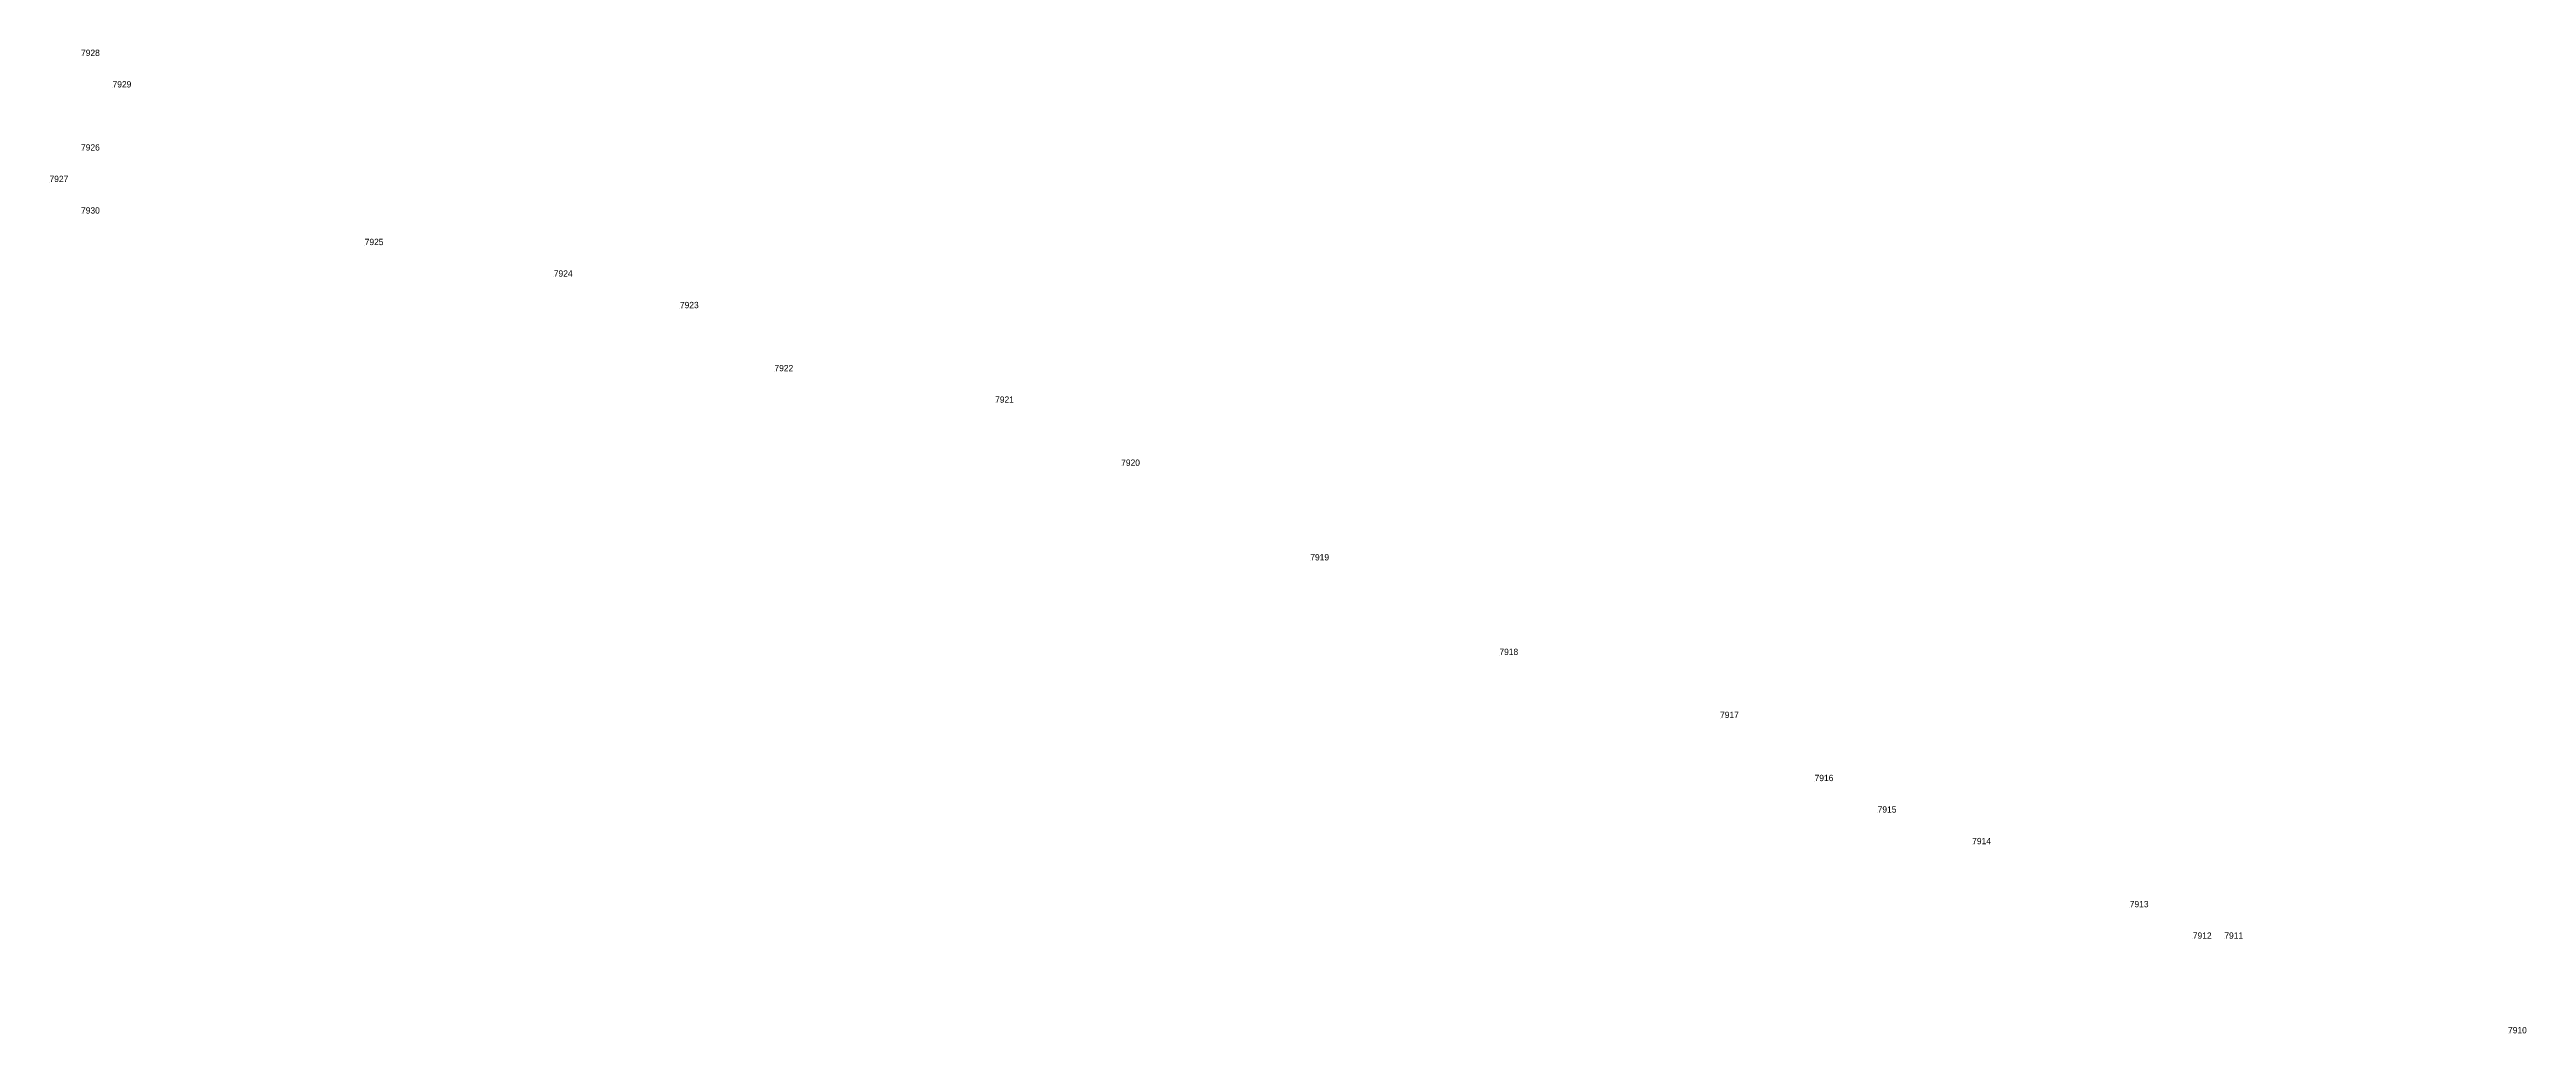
# Model space of a CAD drawing. Extents: x 535182 to 560328, y 1820963 to 1852759.
# Drawn here: x 545469 to 545547.6, y 1841724 to 1841755.2 of the extents above; entities that cross this region are included whole.
import ezdxf

# ---------------------------------------------------------------- set-up
doc = ezdxf.new("R2010")
doc.units = 0
doc.layers.add('Level 12', color=7, linetype='Continuous')
doc.layers.add('Level 7', color=7, linetype='Continuous')

msp = doc.modelspace()

# ---------------------------------------------------------------- texts
at = {"layer": 'Level 12'}
for s, p in [('7928', (545470, 1841755)), ('7929', (545471, 1841754)), ('7926', (545470, 1841752)), ('7927', (545469, 1841751)), ('7930', (545470, 1841750)), ('7925', (545479, 1841749)), ('7924', (545485, 1841748)), ('7923', (545489, 1841747)), ('7922', (545492, 1841745)), ('7921', (545499, 1841744)), ('7920', (545503, 1841742)), ('7919', (545509, 1841739)), ('7918', (545515, 1841736)), ('7917', (545522, 1841734)), ('7916', (545525, 1841732)), ('7915', (545527, 1841731)), ('7914', (545530, 1841730)), ('7913', (545535, 1841728)), ('7912', (545537, 1841727)), ('7911', (545538, 1841727)), ('7910', (545547, 1841724))]:
    msp.add_text(s, height=0.2, dxfattribs=at).set_placement(p)

# ---------------------------------------------------------------- linework, layer by layer
at = {"layer": 'Level 7'}
for p, q in [((545470, 1841755), (545470, 1841755)), ((545471, 1841754), (545471, 1841754)), ((545470, 1841752), (545470, 1841752)), ((545469, 1841751), (545469, 1841751)), ((545470, 1841750), (545470, 1841750)), ((545479, 1841749), (545479, 1841749)), ((545485, 1841748), (545485, 1841748)), ((545489, 1841747), (545489, 1841747)), ((545492, 1841745), (545492, 1841745)), ((545499, 1841744), (545499, 1841744)), ((545503, 1841742), (545503, 1841742)), ((545509, 1841739), (545509, 1841739)), ((545515, 1841736), (545515, 1841736)), ((545522, 1841734), (545522, 1841734)), ((545525, 1841732), (545525, 1841732)), ((545527, 1841731), (545527, 1841731)), ((545530, 1841730), (545530, 1841730)), ((545535, 1841728), (545535, 1841728)), ((545537, 1841727), (545537, 1841727)), ((545538, 1841727), (545538, 1841727)), ((545547, 1841724), (545547, 1841724))]:
    msp.add_line(p, q, dxfattribs=at)

msp.set_redraw_order([(e.dxf.handle, doc.entitydb.next_handle()) for e in msp.query("TEXT MTEXT ATTDEF DIMENSION ARC_DIMENSION")])  # texts and dimensions are drawn at this point

doc.saveas('drawing.dxf')
